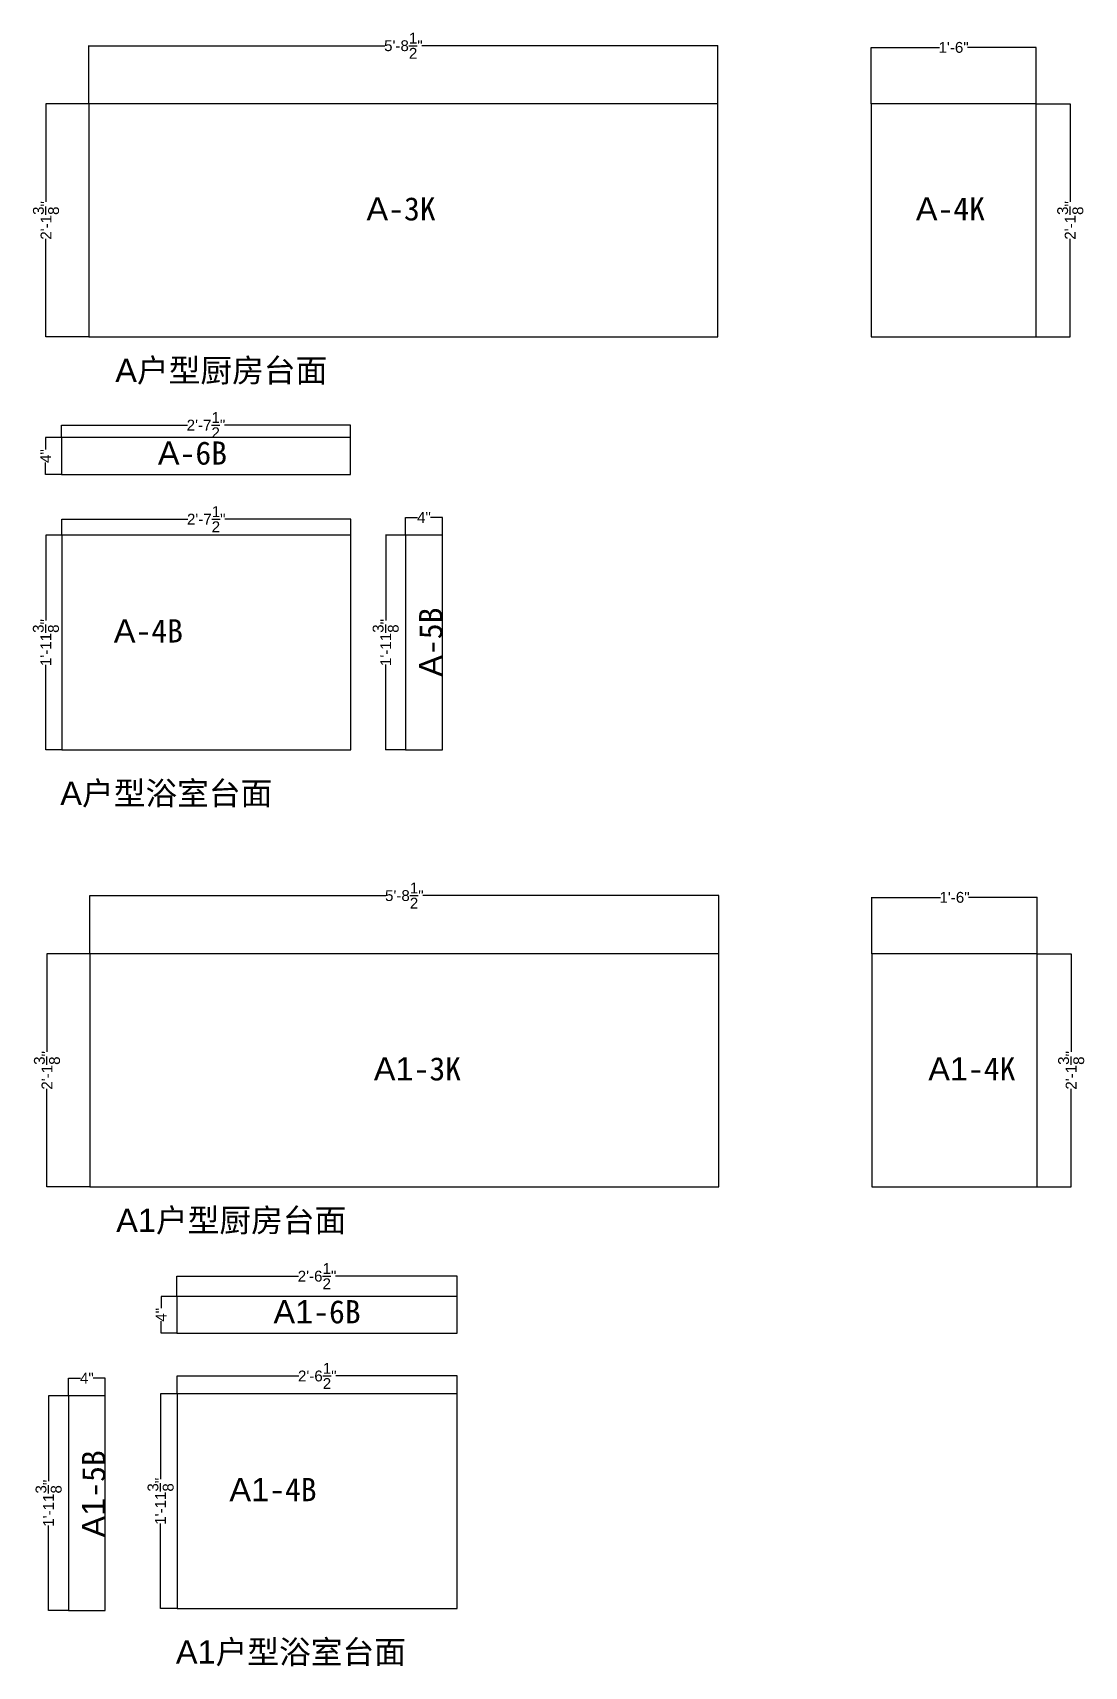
# Model space of a CAD drawing. Header units: inches. Extents: x -997106 to 39633, y -30199 to 1961.
# Drawn here: x 4755 to 7665, y -2563 to 1958 of the extents above; entities that cross this region are included whole.
import ezdxf

# ---------------------------------------------------------------- set-up
doc = ezdxf.new("R2010")
doc.units = ezdxf.units.IN
doc.header["$MEASUREMENT"] = 0
doc.layers.get('Defpoints').update_dxf_attribs({"color": 3})
doc.layers.add('编号', color=10, linetype='Continuous', plot=False)
doc.styles.get("Standard").update_dxf_attribs({"font": 'arial.ttf'})
doc.dimstyles.get("Standard").update_dxf_attribs({"dimtxt": 30, "dimasz": 1, "dimexe": 0.18, "dimexo": 0.0625, "dimgap": 0.09, "dimtad": 0, "dimtoh": 1, "dimdec": 4, "dimlfac": 0.03937, "dimzin": 0, "dimdsep": 46, "dimlunit": 4, "dimtxsty": 'Standard', "dimblk": 'ARCHTICK', "dimcen": 1, "dimadec": 0, "dimazin": 0, "dimtfac": 1, "dimtdec": 4, "dimtix": 1, "dimtofl": 0, "dimtmove": 2, "dimatfit": 3, "dimldrblk": 'ARCHTICK', "dimfxl": 1, "dimtolj": 1, "dimtzin": 0, "dimarcsym": 0})

msp = doc.modelspace()

# ---------------------------------------------------------------- texts
at = {"char_height": 64.3508622, "attachment_point": 1}
for s, insert in [('A{\\fSimSun|b0|i0|c134|p2;户型厨房台面}', (4983.43815, 1055.7076)), ('A{\\fSimSun|b0|i0|c134|p2;户型浴室台面}', (4831.30255, -114.43999)), ('A1{\\fSimSun|b0|i0|c134|p2;户型厨房台面}', (4986.02865, -1296.14101)), ('A1{\\fSimSun|b0|i0|c134|p2;户型浴室台面}', (5151.12164, -2490.63473))]:
    msp.add_mtext(s, dxfattribs=dict(at, insert=insert))
at = {"layer": '编号', "char_height": 64.3508622, "attachment_point": 1}
for s, insert in [('A{\\fSimSun|b0|i0|c134|p2;-3K}', (5678.66686, 1502.8272)), ('A{\\fSimSun|b0|i0|c134|p2;-4K}', (7198.90202, 1502.8272)), ('A{\\fSimSun|b0|i0|c134|p2;-6B}', (5101.38405, 826.96236)), ('A{\\fSimSun|b0|i0|c134|p2;-4B}', (4979.452, 334.89111)), ('A1{\\fSimSun|b0|i0|c134|p2;-3K}', (5698.9231, -876.9179)), ('A1{\\fSimSun|b0|i0|c134|p2;-4K}', (7233.26184, -876.9179)), ('A1{\\fSimSun|b0|i0|c134|p2;-6B}', (5421.20313, -1549.23238)), ('A1{\\fSimSun|b0|i0|c134|p2;-4B}', (5299.27108, -2041.30364))]:
    msp.add_mtext(s, dxfattribs=dict(at, insert=insert))
at = {"layer": '编号', "char_height": 64.3508622, "attachment_point": 1, "rotation": 90}
for s, insert in [('A{\\fSimSun|b0|i0|c134|p2;-5B}', (5823.99944, 175.85404)), ('A1{\\fSimSun|b0|i0|c134|p2;-5B}', (4891.15498, -2205.99868))]:
    msp.add_mtext(s, dxfattribs=dict(at, insert=insert))

# ---------------------------------------------------------------- blocks, each defined once
blk = doc.blocks.new('_ArchTick')
at = {"color": 0, "linetype": 'ByBlock', "const_width": 0.15}
blk.add_lwpolyline([(-0.5, -0.5), (0.5, 0.5)], dxfattribs=at)
blk = doc.blocks.new('*D6')
at = {"layer": 'Defpoints', "color": 0, "lineweight": -2, "transparency": 16777216}
for p, q in [((4910.7, 1761), (4910.7, 1922.2)), ((4910.7, 1922), (5729.8, 1922)), ((6650.7, 1922), (5831.6, 1922)), ((6650.7, 1761), (6650.7, 1922.2))]:
    blk.add_line(p, q, dxfattribs=at)
at = {"layer": 'Defpoints', "color": 0, "transparency": 16777216}
for p in [(6650.7, 1922), (4910.7, 1761), (6650.7, 1761)]:
    blk.add_point(p, dxfattribs=at)
at = {"layer": 'Defpoints', "color": 0, "lineweight": -2, "transparency": 16777216, "rotation": 180}
blk.add_blockref('_ArchTick', (4910.7, 1922), dxfattribs=at)
at = {"layer": 'Defpoints', "color": 0, "lineweight": -2, "transparency": 16777216}
blk.add_blockref('_ArchTick', (6650.7, 1922), dxfattribs=at)
at = {"layer": 'Defpoints', "color": 0, "transparency": 16777216, "insert": (5780.7, 1922), "char_height": 30, "attachment_point": 5}
blk.add_mtext('\\A1;5\'-8{\\H1x;\\S1/2;}"', dxfattribs=at)
blk = doc.blocks.new('*D7')
at = {"layer": 'Defpoints', "color": 0, "lineweight": -2, "transparency": 16777216}
for p, q in [((4910.6, 1761), (4791.5, 1761)), ((4791.7, 1761), (4791.7, 1489.6)), ((4791.7, 1116), (4791.7, 1387.4)), ((4910.6, 1116), (4791.5, 1116))]:
    blk.add_line(p, q, dxfattribs=at)
at = {"layer": 'Defpoints', "color": 0, "transparency": 16777216}
for p in [(4910.7, 1761), (4791.7, 1116), (4910.7, 1116)]:
    blk.add_point(p, dxfattribs=at)
at = {"layer": 'Defpoints', "color": 0, "lineweight": -2, "transparency": 16777216}
for p, rotation in [((4791.7, 1761), 90), ((4791.7, 1116), 270)]:
    blk.add_blockref('_ArchTick', p, dxfattribs=dict(at, rotation=rotation))
at = {"layer": 'Defpoints', "color": 0, "transparency": 16777216, "insert": (4791.7, 1438.5), "char_height": 30, "attachment_point": 5, "rotation": 90}
blk.add_mtext('\\A1;2\'-1{\\H1x;\\S3/8;}"', dxfattribs=at)
blk = doc.blocks.new('*D8')
at = {"layer": 'Defpoints', "color": 0, "lineweight": -2, "transparency": 16777216}
for p, q in [((7074.8, 1761), (7074.8, 1917.3)), ((7074.8, 1917.1), (7264.7, 1917.1)), ((7531.8, 1917.1), (7341.8, 1917.1)), ((7531.8, 1761), (7531.8, 1917.3))]:
    blk.add_line(p, q, dxfattribs=at)
at = {"layer": 'Defpoints', "color": 0, "transparency": 16777216}
for p in [(7531.8, 1917.1), (7074.8, 1761), (7531.8, 1761)]:
    blk.add_point(p, dxfattribs=at)
at = {"layer": 'Defpoints', "color": 0, "lineweight": -2, "transparency": 16777216, "rotation": 180}
blk.add_blockref('_ArchTick', (7074.8, 1917.1), dxfattribs=at)
at = {"layer": 'Defpoints', "color": 0, "lineweight": -2, "transparency": 16777216}
blk.add_blockref('_ArchTick', (7531.8, 1917.1), dxfattribs=at)
at = {"layer": 'Defpoints', "color": 0, "transparency": 16777216, "insert": (7303.3, 1917.1), "char_height": 30, "attachment_point": 5}
blk.add_mtext('\\A1;1\'-6"', dxfattribs=at)
blk = doc.blocks.new('*D9')
at = {"layer": 'Defpoints', "color": 0, "lineweight": -2, "transparency": 16777216}
for p, q in [((7531.8, 1761), (7626.2, 1761)), ((7626, 1761), (7626, 1489.6)), ((7626, 1116), (7626, 1387.4)), ((7531.8, 1116), (7626.2, 1116))]:
    blk.add_line(p, q, dxfattribs=at)
at = {"layer": 'Defpoints', "color": 0, "transparency": 16777216}
for p in [(7531.8, 1761), (7531.8, 1116), (7626, 1116)]:
    blk.add_point(p, dxfattribs=at)
at = {"layer": 'Defpoints', "color": 0, "lineweight": -2, "transparency": 16777216}
for p, rotation in [((7626, 1761), 90), ((7626, 1116), 270)]:
    blk.add_blockref('_ArchTick', p, dxfattribs=dict(at, rotation=rotation))
at = {"layer": 'Defpoints', "color": 0, "transparency": 16777216, "insert": (7626, 1438.5), "char_height": 30, "attachment_point": 5, "rotation": 90}
blk.add_mtext('\\A1;2\'-1{\\H1x;\\S3/8;}"', dxfattribs=at)
blk = doc.blocks.new('*D50')
at = {"color": 0, "lineweight": -2, "transparency": 16777216}
for p, q in [((4913.3, -590.8), (4913.3, -429.6)), ((4913.3, -429.8), (5732.4, -429.8)), ((6653.3, -429.8), (5834.2, -429.8)), ((6653.3, -590.8), (6653.3, -429.6))]:
    blk.add_line(p, q, dxfattribs=at)
at = {"layer": 'Defpoints', "color": 0, "transparency": 16777216}
for p in [(6653.3, -429.8), (4913.3, -590.9), (6653.3, -590.9)]:
    blk.add_point(p, dxfattribs=at)
at = {"color": 0, "lineweight": -2, "transparency": 16777216, "rotation": 180}
blk.add_blockref('_ArchTick', (4913.3, -429.8), dxfattribs=at)
at = {"color": 0, "lineweight": -2, "transparency": 16777216}
blk.add_blockref('_ArchTick', (6653.3, -429.8), dxfattribs=at)
at = {"color": 0, "transparency": 16777216, "insert": (5783.3, -429.8), "char_height": 30, "attachment_point": 5}
blk.add_mtext('\\A1;5\'-8{\\H1x;\\S1/2;}"', dxfattribs=at)
blk = doc.blocks.new('*D51')
at = {"color": 0, "lineweight": -2, "transparency": 16777216}
for p, q in [((4913.2, -590.9), (4794.1, -590.9)), ((4794.3, -590.9), (4794.3, -862.3)), ((4794.3, -1235.9), (4794.3, -964.5)), ((4913.2, -1235.9), (4794.1, -1235.9))]:
    blk.add_line(p, q, dxfattribs=at)
at = {"layer": 'Defpoints', "color": 0, "transparency": 16777216}
for p in [(4913.3, -590.9), (4794.3, -1235.9), (4913.3, -1235.9)]:
    blk.add_point(p, dxfattribs=at)
at = {"color": 0, "lineweight": -2, "transparency": 16777216}
for p, rotation in [((4794.3, -590.9), 90), ((4794.3, -1235.9), 270)]:
    blk.add_blockref('_ArchTick', p, dxfattribs=dict(at, rotation=rotation))
at = {"color": 0, "transparency": 16777216, "insert": (4794.3, -913.4), "char_height": 30, "attachment_point": 5, "rotation": 90}
blk.add_mtext('\\A1;2\'-1{\\H1x;\\S3/8;}"', dxfattribs=at)
blk = doc.blocks.new('*D52')
at = {"color": 0, "lineweight": -2, "transparency": 16777216}
for p, q in [((7077.4, -590.8), (7077.4, -434.6)), ((7077.4, -434.8), (7267.3, -434.8)), ((7534.4, -434.8), (7344.4, -434.8)), ((7534.4, -590.8), (7534.4, -434.6))]:
    blk.add_line(p, q, dxfattribs=at)
at = {"layer": 'Defpoints', "color": 0, "transparency": 16777216}
for p in [(7534.4, -434.8), (7077.4, -590.9), (7534.4, -590.9)]:
    blk.add_point(p, dxfattribs=at)
at = {"color": 0, "lineweight": -2, "transparency": 16777216, "rotation": 180}
blk.add_blockref('_ArchTick', (7077.4, -434.8), dxfattribs=at)
at = {"color": 0, "lineweight": -2, "transparency": 16777216}
blk.add_blockref('_ArchTick', (7534.4, -434.8), dxfattribs=at)
at = {"color": 0, "transparency": 16777216, "insert": (7305.9, -434.8), "char_height": 30, "attachment_point": 5}
blk.add_mtext('\\A1;1\'-6"', dxfattribs=at)
blk = doc.blocks.new('*D53')
at = {"color": 0, "lineweight": -2, "transparency": 16777216}
for p, q in [((7534.4, -590.9), (7628.8, -590.9)), ((7628.6, -590.9), (7628.6, -862.3)), ((7628.6, -1235.9), (7628.6, -964.5)), ((7534.4, -1235.9), (7628.8, -1235.9))]:
    blk.add_line(p, q, dxfattribs=at)
at = {"layer": 'Defpoints', "color": 0, "transparency": 16777216}
for p in [(7534.4, -590.9), (7534.4, -1235.9), (7628.6, -1235.9)]:
    blk.add_point(p, dxfattribs=at)
at = {"color": 0, "lineweight": -2, "transparency": 16777216}
for p, rotation in [((7628.6, -590.9), 90), ((7628.6, -1235.9), 270)]:
    blk.add_blockref('_ArchTick', p, dxfattribs=dict(at, rotation=rotation))
at = {"color": 0, "transparency": 16777216, "insert": (7628.6, -913.4), "char_height": 30, "attachment_point": 5, "rotation": 90}
blk.add_mtext('\\A1;2\'-1{\\H1x;\\S3/8;}"', dxfattribs=at)
blk = doc.blocks.new('*D867')
at = {"color": 0, "lineweight": -2, "transparency": 16777216}
for p, q in [((4853.7, -1814.3), (4798.6, -1814.3)), ((4798.8, -1814.3), (4798.8, -2050.2)), ((4798.8, -2408.3), (4798.8, -2172.4)), ((4853.7, -2408.3), (4798.6, -2408.3))]:
    blk.add_line(p, q, dxfattribs=at)
at = {"layer": 'Defpoints', "color": 0, "transparency": 16777216}
for p in [(4853.8, -1814.3), (4798.8, -2408.3), (4853.8, -2408.3)]:
    blk.add_point(p, dxfattribs=at)
at = {"color": 0, "lineweight": -2, "transparency": 16777216}
for p, rotation in [((4798.8, -1814.3), 90), ((4798.8, -2408.3), 270)]:
    blk.add_blockref('_ArchTick', p, dxfattribs=dict(at, rotation=rotation))
at = {"color": 0, "transparency": 16777216, "insert": (4798.8, -2111.3), "char_height": 30, "attachment_point": 5, "rotation": 90}
blk.add_mtext('\\A1;1\'-11{\\H1x;\\S3/8;}"', dxfattribs=at)
blk = doc.blocks.new('*D868')
at = {"color": 0, "lineweight": -2, "transparency": 16777216}
for p, q in [((4853.8, -1814.3), (4853.8, -1765)), ((4853.8, -1765.2), (4886.8, -1765.2)), ((4955.8, -1765.2), (4922.7, -1765.2)), ((4955.8, -1814.3), (4955.8, -1765))]:
    blk.add_line(p, q, dxfattribs=at)
at = {"layer": 'Defpoints', "color": 0, "transparency": 16777216}
for p in [(4955.8, -1765.2), (4853.8, -1814.3), (4955.8, -1814.3)]:
    blk.add_point(p, dxfattribs=at)
at = {"color": 0, "lineweight": -2, "transparency": 16777216, "rotation": 180}
blk.add_blockref('_ArchTick', (4853.8, -1765.2), dxfattribs=at)
at = {"color": 0, "lineweight": -2, "transparency": 16777216}
blk.add_blockref('_ArchTick', (4955.8, -1765.2), dxfattribs=at)
at = {"color": 0, "transparency": 16777216, "insert": (4904.8, -1765.2), "char_height": 30, "attachment_point": 5}
blk.add_mtext('\\A1;4"', dxfattribs=at)
blk = doc.blocks.new('*D866')
at = {"color": 0, "lineweight": -2, "transparency": 16777216}
for p, q in [((5154.1, -1538.8), (5110.1, -1538.8)), ((5110.3, -1538.8), (5110.3, -1571.9)), ((5110.3, -1640.8), (5110.3, -1607.7)), ((5154.1, -1640.8), (5110.1, -1640.8))]:
    blk.add_line(p, q, dxfattribs=at)
at = {"layer": 'Defpoints', "color": 0, "transparency": 16777216}
for p in [(5154.2, -1538.8), (5110.3, -1640.8), (5154.2, -1640.8)]:
    blk.add_point(p, dxfattribs=at)
at = {"color": 0, "lineweight": -2, "transparency": 16777216}
for p, rotation in [((5110.3, -1538.8), 90), ((5110.3, -1640.8), 270)]:
    blk.add_blockref('_ArchTick', p, dxfattribs=dict(at, rotation=rotation))
at = {"color": 0, "transparency": 16777216, "insert": (5110.3, -1589.8), "char_height": 30, "attachment_point": 5, "rotation": 90}
blk.add_mtext('\\A1;4"', dxfattribs=at)
blk = doc.blocks.new('*D869')
at = {"color": 0, "lineweight": -2, "transparency": 16777216}
for p, q in [((5154.2, -1537.1), (5154.2, -1482.7)), ((5154.2, -1482.9), (5490.5, -1482.9)), ((5929.2, -1482.9), (5592.9, -1482.9)), ((5929.2, -1538.7), (5929.2, -1482.7))]:
    blk.add_line(p, q, dxfattribs=at)
at = {"layer": 'Defpoints', "color": 0, "transparency": 16777216}
for p in [(5929.2, -1482.9), (5154.2, -1537.1), (5929.2, -1538.8)]:
    blk.add_point(p, dxfattribs=at)
at = {"color": 0, "lineweight": -2, "transparency": 16777216, "rotation": 180}
blk.add_blockref('_ArchTick', (5154.2, -1482.9), dxfattribs=at)
at = {"color": 0, "lineweight": -2, "transparency": 16777216}
blk.add_blockref('_ArchTick', (5929.2, -1482.9), dxfattribs=at)
at = {"color": 0, "transparency": 16777216, "insert": (5541.7, -1482.9), "char_height": 30, "attachment_point": 5}
blk.add_mtext('\\A1;2\'-6{\\H1x;\\S1/2;}"', dxfattribs=at)
blk = doc.blocks.new('*D870')
at = {"color": 0, "lineweight": -2, "transparency": 16777216}
for p, q in [((5154.9, -1808.9), (5154.9, -1758.9)), ((5154.9, -1759.1), (5491.3, -1759.1)), ((5929.9, -1759.1), (5593.6, -1759.1)), ((5929.9, -1808.9), (5929.9, -1758.9))]:
    blk.add_line(p, q, dxfattribs=at)
at = {"layer": 'Defpoints', "color": 0, "transparency": 16777216}
for p in [(5929.9, -1759.1), (5154.9, -1808.9), (5929.9, -1808.9)]:
    blk.add_point(p, dxfattribs=at)
at = {"color": 0, "lineweight": -2, "transparency": 16777216, "rotation": 180}
blk.add_blockref('_ArchTick', (5154.9, -1759.1), dxfattribs=at)
at = {"color": 0, "lineweight": -2, "transparency": 16777216}
blk.add_blockref('_ArchTick', (5929.9, -1759.1), dxfattribs=at)
at = {"color": 0, "transparency": 16777216, "insert": (5542.4, -1759.1), "char_height": 30, "attachment_point": 5}
blk.add_mtext('\\A1;2\'-6{\\H1x;\\S1/2;}"', dxfattribs=at)
blk = doc.blocks.new('*D871')
at = {"color": 0, "lineweight": -2, "transparency": 16777216}
for p, q in [((5154.9, -1808.9), (5108.6, -1808.9)), ((5108.7, -1808.9), (5108.7, -2044.8)), ((5108.7, -2402.9), (5108.7, -2167)), ((5154.9, -2402.9), (5108.6, -2402.9))]:
    blk.add_line(p, q, dxfattribs=at)
at = {"layer": 'Defpoints', "color": 0, "transparency": 16777216}
for p in [(5154.9, -1808.9), (5108.7, -2402.9), (5154.9, -2402.9)]:
    blk.add_point(p, dxfattribs=at)
at = {"color": 0, "lineweight": -2, "transparency": 16777216}
for p, rotation in [((5108.7, -1808.9), 90), ((5108.7, -2402.9), 270)]:
    blk.add_blockref('_ArchTick', p, dxfattribs=dict(at, rotation=rotation))
at = {"color": 0, "transparency": 16777216, "insert": (5108.7, -2105.9), "char_height": 30, "attachment_point": 5, "rotation": 90}
blk.add_mtext('\\A1;1\'-11{\\H1x;\\S3/8;}"', dxfattribs=at)
blk = doc.blocks.new('*D1112')
at = {"color": 0, "lineweight": -2, "transparency": 16777216}
for p, q in [((5786.6, 567.5), (5731.5, 567.5)), ((5731.7, 567.5), (5731.7, 331.6)), ((5731.7, -26.5), (5731.7, 209.4)), ((5786.6, -26.5), (5731.5, -26.5))]:
    blk.add_line(p, q, dxfattribs=at)
at = {"layer": 'Defpoints', "color": 0, "transparency": 16777216}
for p in [(5786.6, 567.5), (5731.7, -26.5), (5786.6, -26.5)]:
    blk.add_point(p, dxfattribs=at)
at = {"color": 0, "lineweight": -2, "transparency": 16777216}
for p, rotation in [((5731.7, 567.5), 90), ((5731.7, -26.5), 270)]:
    blk.add_blockref('_ArchTick', p, dxfattribs=dict(at, rotation=rotation))
at = {"color": 0, "transparency": 16777216, "insert": (5731.7, 270.5), "char_height": 30, "attachment_point": 5, "rotation": 90}
blk.add_mtext('\\A1;1\'-11{\\H1x;\\S3/8;}"', dxfattribs=at)
blk = doc.blocks.new('*D1113')
at = {"color": 0, "lineweight": -2, "transparency": 16777216}
for p, q in [((5786.6, 567.6), (5786.6, 616.8)), ((5786.6, 616.6), (5819.7, 616.6)), ((5888.6, 616.6), (5855.5, 616.6)), ((5888.6, 567.6), (5888.6, 616.8))]:
    blk.add_line(p, q, dxfattribs=at)
at = {"layer": 'Defpoints', "color": 0, "transparency": 16777216}
for p in [(5888.6, 616.6), (5786.6, 567.5), (5888.6, 567.5)]:
    blk.add_point(p, dxfattribs=at)
at = {"color": 0, "lineweight": -2, "transparency": 16777216, "rotation": 180}
blk.add_blockref('_ArchTick', (5786.6, 616.6), dxfattribs=at)
at = {"color": 0, "lineweight": -2, "transparency": 16777216}
blk.add_blockref('_ArchTick', (5888.6, 616.6), dxfattribs=at)
at = {"color": 0, "transparency": 16777216, "insert": (5837.6, 616.6), "char_height": 30, "attachment_point": 5}
blk.add_mtext('\\A1;4"', dxfattribs=at)
blk = doc.blocks.new('*D1114')
at = {"color": 0, "lineweight": -2, "transparency": 16777216}
for p, q in [((4835.1, 567.3), (4835.1, 612)), ((4835.1, 611.8), (5184, 611.8)), ((5635.1, 611.8), (5286.3, 611.8)), ((5635.1, 567.3), (5635.1, 612))]:
    blk.add_line(p, q, dxfattribs=at)
at = {"layer": 'Defpoints', "color": 0, "transparency": 16777216}
for p in [(5635.1, 611.8), (4835.1, 567.3), (5635.1, 567.3)]:
    blk.add_point(p, dxfattribs=at)
at = {"color": 0, "lineweight": -2, "transparency": 16777216, "rotation": 180}
blk.add_blockref('_ArchTick', (4835.1, 611.8), dxfattribs=at)
at = {"color": 0, "lineweight": -2, "transparency": 16777216}
blk.add_blockref('_ArchTick', (5635.1, 611.8), dxfattribs=at)
at = {"color": 0, "transparency": 16777216, "insert": (5235.1, 611.8), "char_height": 30, "attachment_point": 5}
blk.add_mtext('\\A1;2\'-7{\\H1x;\\S1/2;}"', dxfattribs=at)
blk = doc.blocks.new('*D1115')
at = {"color": 0, "lineweight": -2, "transparency": 16777216}
for p, q in [((4835, 567.3), (4791.1, 567.3)), ((4791.3, 567.3), (4791.3, 331.4)), ((4791.3, -26.7), (4791.3, 209.2)), ((4835, -26.7), (4791.1, -26.7))]:
    blk.add_line(p, q, dxfattribs=at)
at = {"layer": 'Defpoints', "color": 0, "transparency": 16777216}
for p in [(4835.1, 567.3), (4791.3, -26.7), (4835.1, -26.7)]:
    blk.add_point(p, dxfattribs=at)
at = {"color": 0, "lineweight": -2, "transparency": 16777216}
for p, rotation in [((4791.3, 567.3), 90), ((4791.3, -26.7), 270)]:
    blk.add_blockref('_ArchTick', p, dxfattribs=dict(at, rotation=rotation))
at = {"color": 0, "transparency": 16777216, "insert": (4791.3, 270.3), "char_height": 30, "attachment_point": 5, "rotation": 90}
blk.add_mtext('\\A1;1\'-11{\\H1x;\\S3/8;}"', dxfattribs=at)
blk = doc.blocks.new('*D1116')
at = {"color": 0, "lineweight": -2, "transparency": 16777216}
for p, q in [((4834.3, 837.4), (4790.7, 837.4)), ((4790.8, 837.4), (4790.8, 804.3)), ((4834.3, 735.4), (4790.7, 735.4)), ((4790.8, 735.4), (4790.8, 768.5))]:
    blk.add_line(p, q, dxfattribs=at)
at = {"layer": 'Defpoints', "color": 0, "transparency": 16777216}
for p in [(4834.4, 837.4), (4790.8, 735.4), (4834.4, 735.4)]:
    blk.add_point(p, dxfattribs=at)
at = {"color": 0, "lineweight": -2, "transparency": 16777216}
for p, rotation in [((4790.8, 837.4), 90), ((4790.8, 735.4), 270)]:
    blk.add_blockref('_ArchTick', p, dxfattribs=dict(at, rotation=rotation))
at = {"color": 0, "transparency": 16777216, "insert": (4790.8, 786.4), "char_height": 30, "attachment_point": 5, "rotation": 90}
blk.add_mtext('\\A1;4"', dxfattribs=at)
blk = doc.blocks.new('*D1117')
at = {"color": 0, "lineweight": -2, "transparency": 16777216}
for p, q in [((4834.4, 837.5), (4834.4, 872.2)), ((4834.4, 872), (5183.2, 872)), ((5634.4, 872), (5285.5, 872)), ((5634.4, 837.5), (5634.4, 872.2))]:
    blk.add_line(p, q, dxfattribs=at)
at = {"layer": 'Defpoints', "color": 0, "transparency": 16777216}
for p in [(5634.4, 872), (4834.4, 837.4), (5634.4, 837.4)]:
    blk.add_point(p, dxfattribs=at)
at = {"color": 0, "lineweight": -2, "transparency": 16777216, "rotation": 180}
blk.add_blockref('_ArchTick', (4834.4, 872), dxfattribs=at)
at = {"color": 0, "lineweight": -2, "transparency": 16777216}
blk.add_blockref('_ArchTick', (5634.4, 872), dxfattribs=at)
at = {"color": 0, "transparency": 16777216, "insert": (5234.4, 872), "char_height": 30, "attachment_point": 5}
blk.add_mtext('\\A1;2\'-7{\\H1x;\\S1/2;}"', dxfattribs=at)

# ---------------------------------------------------------------- dimensions: what is measured, and where the dimension line sits
for base, p1, p2, picture, middle in [((5634.3745, 872.03768), (4834.3745, 837.40924), (5634.3745, 837.40924), '*D1117', (5234.3745, 872.03768)), ((5635.10779, 611.8437), (4835.10779, 567.27687), (5635.10779, 567.27687), '*D1114', (5235.10779, 611.8437)), ((5888.61368, 616.62422), (5786.61368, 567.52336), (5888.61368, 567.52336), '*D1113', (5837.61368, 616.62422)), ((6653.26125, -429.80951), (4913.26125, -590.87227), (6653.26125, -590.87227), '*D50', (5783.26125, -429.80951)), ((7534.3754, -434.77285), (7077.3754, -590.87227), (7534.3754, -590.87227), '*D52', (7305.8754, -434.77285)), ((5929.193584315, -1482.8688946191), (5154.193584315, -1537.128301268), (5929.193584315, -1538.7855010021), '*D869', (5541.693584315, -1482.8688946191)), ((4955.76921, -1765.2285), (4853.76921, -1814.32936), (4955.76921, -1814.32936), '*D868', (4904.76921, -1765.2285)), ((5929.9268706302, -1759.0987114474), (5154.9268706302, -1808.9178731485), (5929.9268706302, -1808.9178731485), '*D870', (5542.4268706302, -1759.0987114474))]:
    dim = msp.add_linear_dim(base=base, p1=p1, p2=p2, dimstyle='Standard')
    dim.commit()
    dim.dimension.update_dxf_attribs({"geometry": picture, "text_midpoint": middle})
for base, p1, p2, picture, middle in [((4790.83875, 735.40924), (4834.3745, 837.40924), (4834.3745, 735.40924), '*D1116', (4790.83875, 786.40924)), ((4791.28818, -26.72313), (4835.10779, 567.27687), (4835.10779, -26.72313), '*D1115', (4791.28818, 270.27687)), ((5731.66798, -26.47664), (5786.61368, 567.52336), (5786.61368, -26.47664), '*D1112', (5731.66798, 270.52336)), ((4794.2526538608, -1235.8722744024), (4913.2612482496, -590.8722744024), (4913.2612482496, -1235.8722744024), '*D51', (4794.2526538608, -913.3722744024)), ((7628.6253783615, -1235.8722744024), (7534.3753987368, -590.8722744024), (7534.3753987368, -1235.8722744024), '*D53', (7628.6253783615, -913.3722744024)), ((5110.30559, -1640.7855), (5154.19358, -1538.7855), (5154.19358, -1640.7855), '*D866', (5110.30559, -1589.7855)), ((4798.82352, -2408.32936), (4853.76921, -1814.32936), (4853.76921, -2408.32936), '*D867', (4798.82352, -2111.32936)), ((5108.73125, -2402.91787), (5154.92687, -1808.91787), (5154.92687, -2402.91787), '*D871', (5108.73125, -2105.91787))]:
    dim = msp.add_linear_dim(base=base, p1=p1, p2=p2, angle=90, dimstyle='Standard')
    dim.commit()
    dim.dimension.update_dxf_attribs({"geometry": picture, "text_midpoint": middle})
at = {"layer": 'Defpoints'}
for base, p1, p2, picture, middle in [((6650.67075, 1922.0391), (4910.67075, 1760.97634), (6650.67075, 1760.97634), '*D6', (5780.67075, 1922.0391)), ((7531.7849, 1917.07576), (7074.7849, 1760.97634), (7531.7849, 1760.97634), '*D8', (7303.2849, 1917.07576))]:
    dim = msp.add_linear_dim(base=base, p1=p1, p2=p2, dimstyle='Standard', dxfattribs=at)
    dim.commit()
    dim.dimension.update_dxf_attribs({"geometry": picture, "text_midpoint": middle})
for base, p1, p2, picture, middle in [((4791.6621547582, 1115.9763357264), (4910.670749147, 1760.9763357264), (4910.670749147, 1115.9763357264), '*D7', (4791.6621547582, 1438.4763357264)), ((7626.0348792589, 1115.9763357264), (7531.7848996342, 1760.9763357264), (7531.7848996342, 1115.9763357264), '*D9', (7626.0348792589, 1438.4763357264))]:
    dim = msp.add_linear_dim(base=base, p1=p1, p2=p2, angle=90, dimstyle='Standard', dxfattribs=at)
    dim.commit()
    dim.dimension.update_dxf_attribs({"geometry": picture, "text_midpoint": middle})

# ---------------------------------------------------------------- linework, layer by layer
for points in [[(4910.67075, 1115.97634), (6650.67075, 1115.97634), (6650.67075, 1760.97634), (4910.67075, 1760.97634)], [(7074.7849, 1115.97634), (7531.7849, 1115.97634), (7531.7849, 1760.97634), (7074.7849, 1760.97634)], [(4834.3745, 735.40924), (5634.3745, 735.40924), (5634.3745, 837.40924), (4834.3745, 837.40924)], [(4835.10779, -26.72313), (5635.10779, -26.72313), (5635.10779, 567.27687), (4835.10779, 567.27687)], [(5786.61368, -26.47664), (5888.61368, -26.47664), (5888.61368, 567.52336), (5786.61368, 567.52336)], [(4913.26125, -1235.87227), (6653.26125, -1235.87227), (6653.26125, -590.87227), (4913.26125, -590.87227)], [(7077.3754, -1235.87227), (7534.3754, -1235.87227), (7534.3754, -590.87227), (7077.3754, -590.87227)], [(5154.19358, -1640.7855), (5929.19358, -1640.7855), (5929.19358, -1538.7855), (5154.19358, -1538.7855)], [(4853.76921, -2408.32936), (4955.76921, -2408.32936), (4955.76921, -1814.32936), (4853.76921, -1814.32936)], [(5154.92687, -2402.91787), (5929.92687, -2402.91787), (5929.92687, -1808.91787), (5154.92687, -1808.91787)]]:
    msp.add_lwpolyline(points, close=True)

msp.set_redraw_order([(e.dxf.handle, doc.entitydb.next_handle()) for e in msp.query("TEXT MTEXT ATTDEF DIMENSION ARC_DIMENSION")])  # texts and dimensions are drawn at this point

doc.saveas('drawing.dxf')
